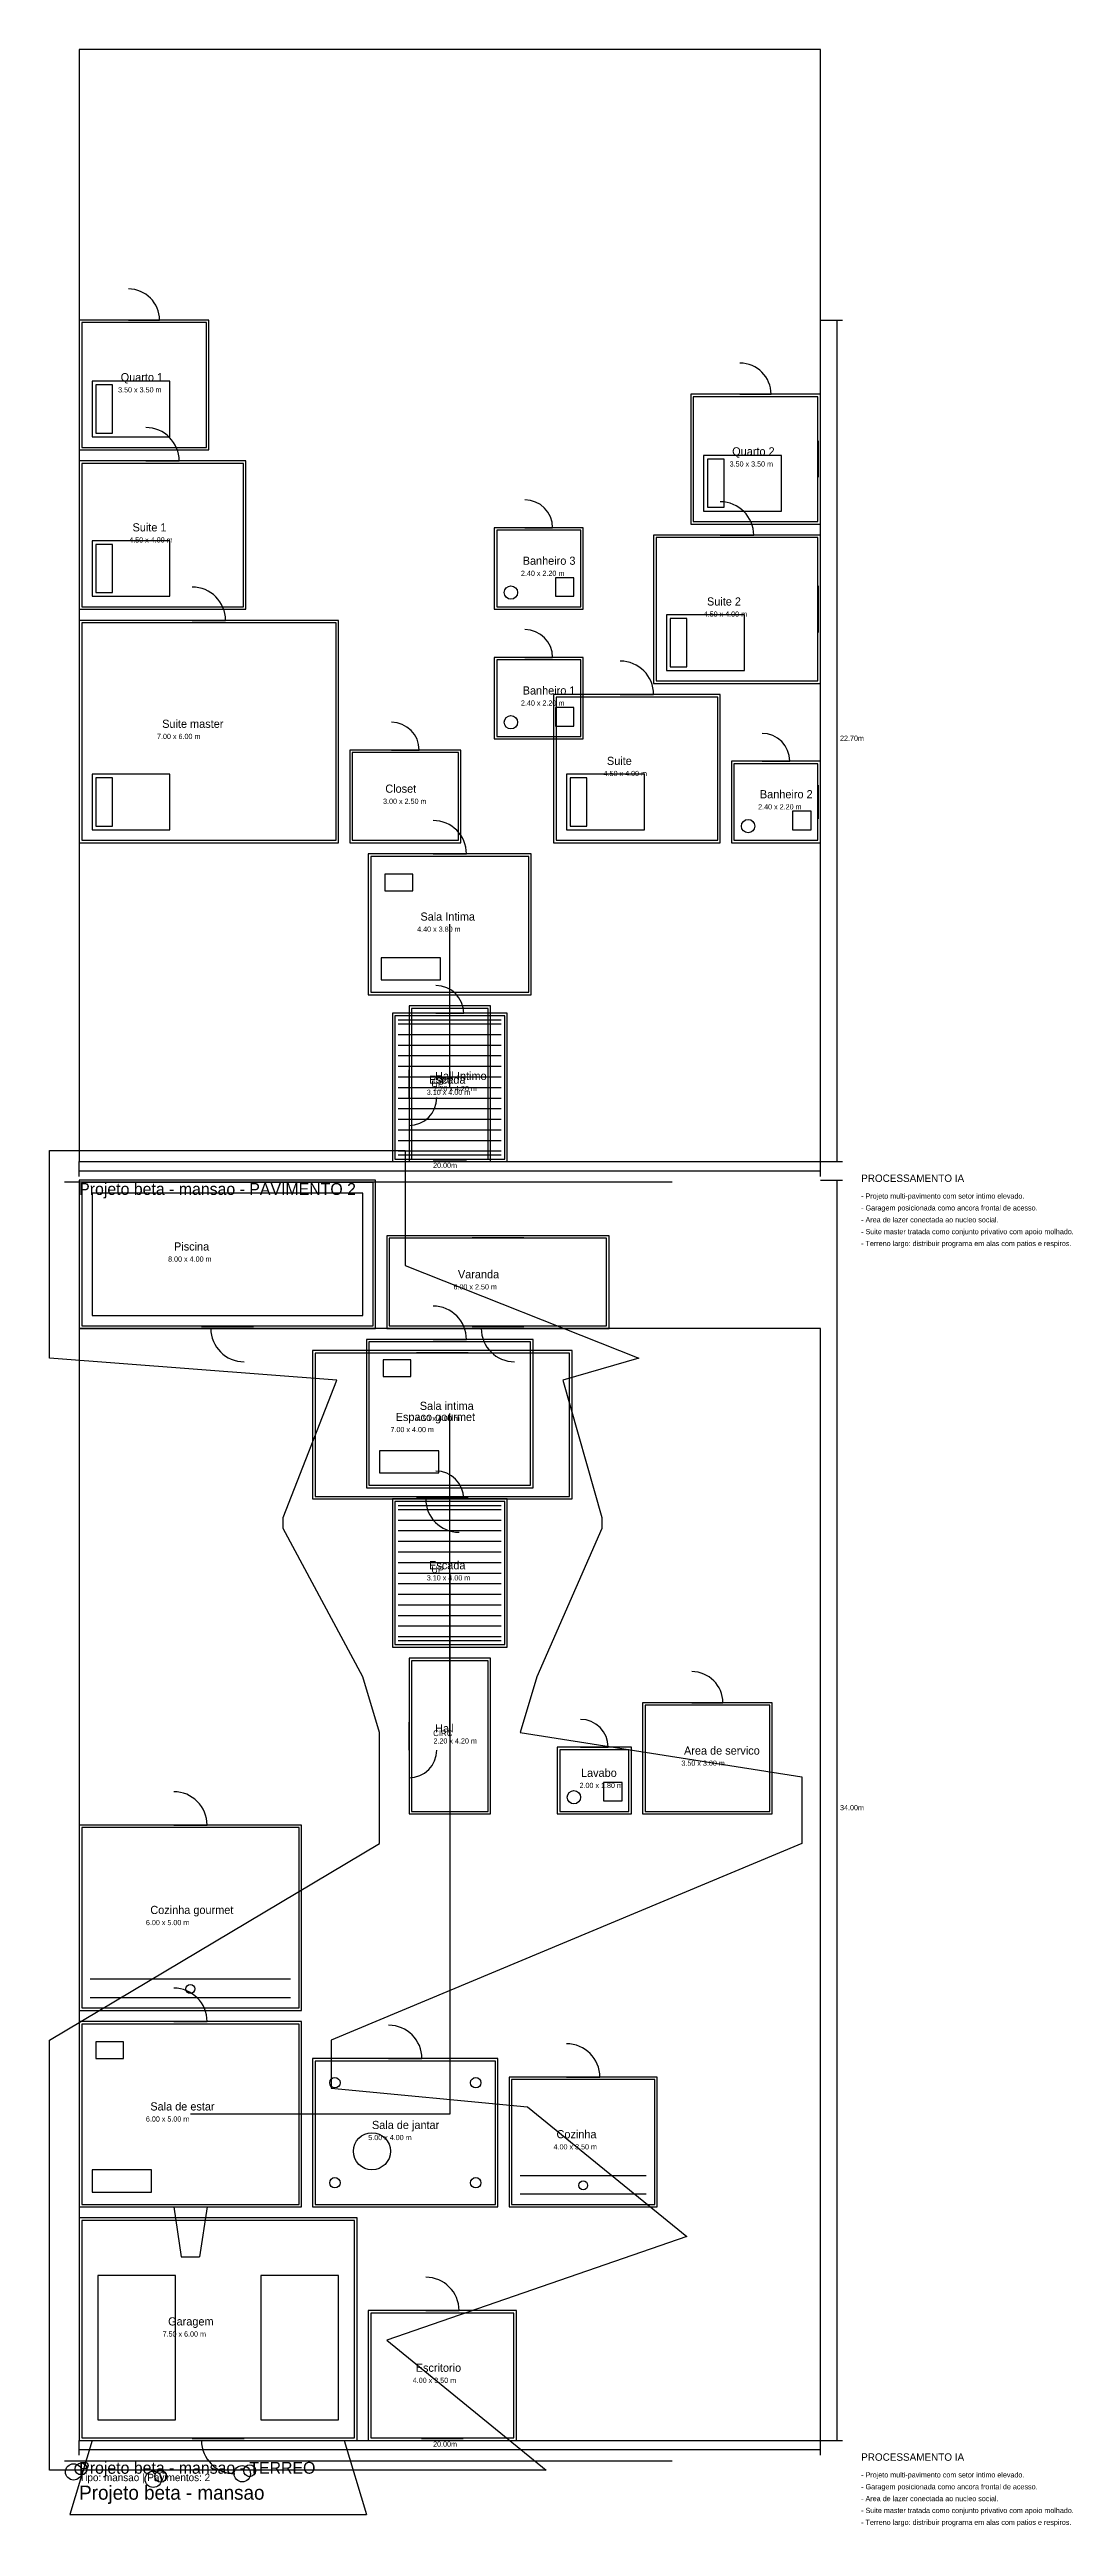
# Model space of a CAD drawing. Extents: x -0.8 to 26.6, y -2.3 to 64.5.
import ezdxf

# ---------------------------------------------------------------- set-up
doc = ezdxf.new("R2010")
doc.units = 0

msp = doc.modelspace()

# ---------------------------------------------------------------- linework, layer by layer
at = {"layer": 'CIRCULATION', "color": 8}
for p, q in [((10, 36.6), (10, 40.9)), ((10, 40.9), (10, 40.9)), ((10, 36.5), (10, 40.9)), ((10, 40.9), (10, 40.9)), ((10, 36.5), (10, 36.6)), ((10, 36.6), (10, 36.6)), ((10, 19), (10, 27.7)), ((10, 27.7), (10, 27.7)), ((10, 23.4), (10, 27.7)), ((10, 27.7), (10, 27.7)), ((10, 23.4), (10, 19)), ((10, 23.4), (10, 8.8)), ((10, 19), (10, 8.8)), ((10, 19), (10, 19)), ((10, 8.8), (3, 8.8)), ((10, 8.8), (3, 8.8))]:
    msp.add_line(p, q, dxfattribs=at)
at = {"layer": 'DIMS', "color": 1}
for p, q in [((20, 57.2), (20.6, 57.2)), ((20.45, 34.5), (20.45, 57.2)), ((0, 34.1), (0, 34.5)), ((0, 34.25), (20, 34.25)), ((20, 34.1), (20, 34.5)), ((20, 34.5), (20.6, 34.5)), ((20, 34), (20.6, 34)), ((20.45, 0), (20.45, 34)), ((0, -0.4), (0, 0)), ((20, -0.4), (20, 0)), ((20, 0), (20.6, 0)), ((0, -0.25), (20, -0.25))]:
    msp.add_line(p, q, dxfattribs=at)
at = {"layer": 'DOORS', "color": 1}
for p, q in [((1.33, 57.2), (2.17, 57.2)), ((17.83, 55.2), (18.67, 55.2)), ((1.8, 53.4), (2.7, 53.4)), ((12.025, 51.6), (12.775, 51.6)), ((17.3, 51.4), (18.2, 51.4)), ((3.05, 49.1), (3.95, 49.1)), ((12.025, 48.1), (12.775, 48.1)), ((14.6, 47.1), (15.5, 47.1)), ((8.425, 45.6), (9.175, 45.6)), ((18.425, 45.3), (19.175, 45.3)), ((9.55, 42.8), (10.45, 42.8)), ((9.625, 38.5), (10.375, 38.5)), ((8.9, 36.225), (8.9, 36.975)), ((3.55, 30), (4.45, 30)), ((9.55, 29.7), (10.45, 29.7)), ((10.85, 30), (11.75, 30)), ((9.35, 25.4), (10.25, 25.4)), ((9.625, 25.4), (10.375, 25.4)), ((16.53, 19.9), (17.37, 19.9)), ((8.9, 18.625), (8.9, 19.375)), ((13.525, 18.7), (14.275, 18.7)), ((2.55, 16.6), (3.45, 16.6)), ((2.55, 11.3), (3.45, 11.3)), ((8.35, 10.3), (9.25, 10.3)), ((13.15, 9.8), (14.05, 9.8)), ((9.35, 3.5), (10.25, 3.5)), ((3.3, 0), (4.2, 0))]:
    msp.add_line(p, q, dxfattribs=at)
at = {"layer": 'DOORS', "color": 6}
for centre, radius, start, end in [((1.33, 57.2), 0.84, 0, 90), ((17.83, 55.2), 0.84, 0, 90), ((1.8, 53.4), 0.9, 0, 90), ((12.025, 51.6), 0.75, 0, 90), ((17.3, 51.4), 0.9, 0, 90), ((3.05, 49.1), 0.9, 0, 90), ((12.025, 48.1), 0.75, 0, 90), ((14.6, 47.1), 0.9, 0, 90), ((8.425, 45.6), 0.75, 0, 90), ((18.425, 45.3), 0.75, 0, 90), ((9.55, 42.8), 0.9, 0, 90), ((9.625, 38.5), 0.75, 0, 90), ((8.9, 36.225), 0.75, 270, 360), ((9.55, 29.7), 0.9, 0, 90), ((4.45, 30), 0.9, 180, 270), ((11.75, 30), 0.9, 180, 270), ((9.625, 25.4), 0.75, 0, 90), ((10.25, 25.4), 0.9, 180, 270), ((16.53, 19.9), 0.84, 0, 90), ((13.525, 18.7), 0.75, 0, 90), ((8.9, 18.625), 0.75, 270, 360), ((2.55, 16.6), 0.9, 0, 90), ((2.55, 11.3), 0.9, 0, 90), ((8.35, 10.3), 0.9, 0, 90), ((13.15, 9.8), 0.9, 0, 90), ((9.35, 3.5), 0.9, 0, 90), ((4.2, 0), 0.9, 180, 270)]:
    msp.add_arc(centre, radius, start, end, dxfattribs=at)
at = {"layer": 'FIXTURES', "color": 4}
for p, q in [((13.35, 50.25), (12.85, 50.25)), ((12.85, 50.25), (12.85, 49.75)), ((13.35, 49.75), (13.35, 50.25)), ((12.85, 49.75), (13.35, 49.75)), ((13.35, 46.75), (12.85, 46.75)), ((12.85, 46.75), (12.85, 46.25)), ((12.85, 46.25), (13.35, 46.25)), ((13.35, 46.25), (13.35, 46.75)), ((19.75, 43.95), (19.25, 43.95)), ((19.25, 43.95), (19.25, 43.45)), ((19.25, 43.45), (19.75, 43.45)), ((19.75, 43.45), (19.75, 43.95)), ((14.65, 17.75), (14.15, 17.75)), ((14.15, 17.75), (14.15, 17.25)), ((14.65, 17.25), (14.65, 17.75)), ((14.15, 17.25), (14.65, 17.25))]:
    msp.add_line(p, q, dxfattribs=at)
at = {"layer": 'FIXTURES', "color": 3}
for p, q in [((0.3, 12.45), (5.7, 12.45)), ((0.3, 11.95), (5.7, 11.95)), ((11.9, 7.15), (15.3, 7.15)), ((11.9, 6.65), (15.3, 6.65))]:
    msp.add_line(p, q, dxfattribs=at)
at = {"layer": 'FIXTURES', "color": 2}
for centre in [(11.65, 49.85), (11.65, 46.35), (18.05, 43.55), (13.35, 17.35)]:
    msp.add_circle(centre, 0.18, dxfattribs=at)
at = {"layer": 'FIXTURES', "color": 1}
for centre in [(3, 12.18), (13.6, 6.88)]:
    msp.add_circle(centre, 0.12, dxfattribs=at)
at = {"layer": 'FURNITURE', "color": 6}
for p, q in [((2.45, 55.55), (0.35, 55.55)), ((0.35, 55.55), (0.35, 54.05)), ((2.45, 54.05), (2.45, 55.55)), ((0.35, 54.05), (2.45, 54.05)), ((18.95, 53.55), (16.85, 53.55)), ((16.85, 53.55), (16.85, 52.05)), ((18.95, 52.05), (18.95, 53.55)), ((16.85, 52.05), (18.95, 52.05)), ((2.45, 51.25), (0.35, 51.25)), ((0.35, 51.25), (0.35, 49.75)), ((2.45, 49.75), (2.45, 51.25)), ((0.35, 49.75), (2.45, 49.75)), ((17.95, 49.25), (15.85, 49.25)), ((15.85, 49.25), (15.85, 47.75)), ((17.95, 47.75), (17.95, 49.25)), ((15.85, 47.75), (17.95, 47.75)), ((2.45, 44.95), (0.35, 44.95)), ((0.35, 44.95), (0.35, 43.45)), ((2.45, 43.45), (2.45, 44.95)), ((15.25, 44.95), (13.15, 44.95)), ((13.15, 44.95), (13.15, 43.45)), ((15.25, 43.45), (15.25, 44.95)), ((0.35, 43.45), (2.45, 43.45)), ((13.15, 43.45), (15.25, 43.45)), ((9, 42.25), (8.25, 42.25)), ((8.25, 42.25), (8.25, 41.8)), ((9, 41.8), (9, 42.25)), ((8.25, 41.8), (9, 41.8)), ((9.75, 40), (8.15, 40)), ((8.15, 40), (8.15, 39.4)), ((9.75, 39.4), (9.75, 40)), ((8.15, 39.4), (9.75, 39.4)), ((8.95, 29.15), (8.2, 29.15)), ((8.2, 29.15), (8.2, 28.7)), ((8.95, 28.7), (8.95, 29.15)), ((8.2, 28.7), (8.95, 28.7)), ((9.7, 26.7), (8.1, 26.7)), ((8.1, 26.7), (8.1, 26.1)), ((8.1, 26.1), (9.7, 26.1)), ((9.7, 26.1), (9.7, 26.7)), ((1.2, 10.75), (0.45, 10.75)), ((0.45, 10.75), (0.45, 10.3)), ((1.2, 10.3), (1.2, 10.75)), ((0.45, 10.3), (1.2, 10.3)), ((1.95, 7.3), (0.35, 7.3)), ((0.35, 7.3), (0.35, 6.7)), ((0.35, 6.7), (1.95, 6.7)), ((1.95, 6.7), (1.95, 7.3))]:
    msp.add_line(p, q, dxfattribs=at)
at = {"layer": 'FURNITURE', "color": 8}
for p, q in [((0.9, 55.45), (0.45, 55.45)), ((0.45, 55.45), (0.45, 54.15)), ((0.9, 54.15), (0.9, 55.45)), ((0.45, 54.15), (0.9, 54.15)), ((17.4, 53.45), (16.95, 53.45)), ((16.95, 53.45), (16.95, 52.15)), ((17.4, 52.15), (17.4, 53.45)), ((16.95, 52.15), (17.4, 52.15)), ((0.9, 51.15), (0.45, 51.15)), ((0.45, 51.15), (0.45, 49.85)), ((0.9, 49.85), (0.9, 51.15)), ((0.45, 49.85), (0.9, 49.85)), ((16.4, 49.15), (15.95, 49.15)), ((15.95, 49.15), (15.95, 47.85)), ((16.4, 47.85), (16.4, 49.15)), ((15.95, 47.85), (16.4, 47.85)), ((0.9, 44.85), (0.45, 44.85)), ((0.45, 44.85), (0.45, 43.55)), ((0.9, 43.55), (0.9, 44.85)), ((13.7, 44.85), (13.25, 44.85)), ((13.25, 44.85), (13.25, 43.55)), ((13.7, 43.55), (13.7, 44.85)), ((0.45, 43.55), (0.9, 43.55)), ((13.25, 43.55), (13.7, 43.55))]:
    msp.add_line(p, q, dxfattribs=at)
at = {"layer": 'FURNITURE', "color": 5}
for p, q in [((2.6, 4.45), (0.5, 4.45)), ((0.5, 4.45), (0.5, 0.55)), ((2.6, 0.55), (2.6, 4.45)), ((7, 4.45), (4.9, 4.45)), ((4.9, 4.45), (4.9, 0.55)), ((7, 0.55), (7, 4.45)), ((0.5, 0.55), (2.6, 0.55)), ((4.9, 0.55), (7, 0.55))]:
    msp.add_line(p, q, dxfattribs=at)
at = {"layer": 'FURNITURE', "color": 2}
for centre, radius in [((6.9, 9.65), 0.14), ((10.7, 9.65), 0.14), ((7.9, 7.8), 0.5), ((6.9, 6.95), 0.14), ((10.7, 6.95), 0.14)]:
    msp.add_circle(centre, radius, dxfattribs=at)
at = {"layer": 'GUIDES', "color": 9}
for p, q in [((-0.4, 33.95), (16, 33.95)), ((-0.4, -0.55), (16, -0.55))]:
    msp.add_line(p, q, dxfattribs=at)
at = {"layer": 'LANDSCAPE', "color": 4}
for p, q in [((7.65, 33.65), (0.35, 33.65)), ((0.35, 33.65), (0.35, 30.35)), ((7.65, 30.35), (7.65, 33.65)), ((0.35, 30.35), (7.65, 30.35))]:
    msp.add_line(p, q, dxfattribs=at)
at = {"layer": 'LANDSCAPE', "color": 3}
for p, q in [((2.55, 6.3), (2.75, 4.95)), ((3.45, 6.3), (3.25, 4.95)), ((2.75, 4.95), (3.25, 4.95))]:
    msp.add_line(p, q, dxfattribs=at)
at = {"layer": 'LANDSCAPE', "color": 2}
for p, q in [((0.35, 0), (-0.25, -2)), ((7.15, 0), (7.75, -2)), ((-0.25, -2), (7.75, -2))]:
    msp.add_line(p, q, dxfattribs=at)
at = {"layer": 'LANDSCAPE', "color": 3}
for centre, radius in [((-0.15, -0.85), 0.22), ((0.05, -0.77), 0.16), ((4.6, -0.82), 0.16), ((2, -1.05), 0.22), ((2.2, -0.97), 0.16), ((4.4, -0.9), 0.22)]:
    msp.add_circle(centre, radius, dxfattribs=at)
at = {"layer": 'OUTLINE', "color": 3}
for p, q in [((-0.8, 31.7), (-0.8, 34.8)), ((-0.8, 34.8), (8.8, 34.8)), ((8.8, 34.8), (8.8, 31.7)), ((-0.8, 29.2), (-0.8, 31.7)), ((8.8, 31.7), (15.1, 29.2)), ((6.95, 28.6), (-0.8, 29.2)), ((15.1, 29.2), (13.05, 28.6)), ((5.5, 24.9), (6.95, 28.6)), ((13.05, 28.6), (14.1, 24.9)), ((5.5, 24.6), (5.5, 24.9)), ((14.1, 24.9), (14.1, 24.6)), ((7.65, 20.6), (5.5, 24.6)), ((14.1, 24.6), (12.35, 20.6)), ((8.1, 19.1), (7.65, 20.6)), ((12.35, 20.6), (11.9, 19.1)), ((8.1, 17.9), (8.1, 19.1)), ((11.9, 19.1), (19.5, 17.9)), ((8.1, 16.1), (8.1, 17.9)), ((19.5, 17.9), (19.5, 16.1)), ((-0.8, 10.8), (8.1, 16.1)), ((19.5, 16.1), (6.8, 10.8)), ((-0.8, 9.5), (-0.8, 10.8)), ((6.8, 10.8), (6.8, 9.5)), ((-0.8, 9), (-0.8, 9.5)), ((6.8, 9.5), (12.1, 9)), ((-0.8, 5.5), (-0.8, 9)), ((12.1, 9), (16.4, 5.5)), ((-0.8, 2.7), (-0.8, 5.5)), ((16.4, 5.5), (8.3, 2.7)), ((-0.8, -0.8), (-0.8, 2.7)), ((8.3, 2.7), (12.6, -0.8)), ((12.6, -0.8), (-0.8, -0.8))]:
    msp.add_line(p, q, dxfattribs=at)
at = {"layer": 'PLOT', "color": 8}
for p, q in [((20, 64.5), (0, 64.5)), ((0, 64.5), (0, 34.5)), ((20, 34.5), (20, 64.5)), ((0, 34.5), (20, 34.5)), ((20, 30), (0, 30)), ((0, 30), (0, 0)), ((20, 0), (20, 30)), ((0, 0), (20, 0))]:
    msp.add_line(p, q, dxfattribs=at)
at = {"layer": 'STAIRS', "color": 4}
for p, q in [((8.61, 38.32), (11.39, 38.32)), ((8.61, 38.214), (11.39, 38.214)), ((8.61, 37.929), (11.39, 37.929)), ((8.61, 37.643), (11.39, 37.643)), ((8.61, 37.357), (11.39, 37.357)), ((8.61, 37.071), (11.39, 37.071)), ((8.61, 36.786), (11.39, 36.786)), ((8.61, 36.5), (11.39, 36.5)), ((8.61, 36.214), (11.39, 36.214)), ((8.61, 35.929), (11.39, 35.929)), ((8.61, 35.643), (11.39, 35.643)), ((8.61, 35.357), (11.39, 35.357)), ((8.61, 35.071), (11.39, 35.071)), ((8.61, 34.786), (11.39, 34.786)), ((8.61, 34.68), (11.39, 34.68)), ((8.61, 25.22), (11.39, 25.22)), ((8.61, 25.114), (11.39, 25.114)), ((8.61, 24.829), (11.39, 24.829)), ((8.61, 24.543), (11.39, 24.543)), ((8.61, 24.257), (11.39, 24.257)), ((8.61, 23.971), (11.39, 23.971)), ((8.61, 23.686), (11.39, 23.686)), ((8.61, 23.4), (11.39, 23.4)), ((8.61, 23.114), (11.39, 23.114)), ((8.61, 22.829), (11.39, 22.829)), ((8.61, 22.543), (11.39, 22.543)), ((8.61, 22.257), (11.39, 22.257)), ((8.61, 21.971), (11.39, 21.971)), ((8.61, 21.686), (11.39, 21.686)), ((8.61, 21.58), (11.39, 21.58))]:
    msp.add_line(p, q, dxfattribs=at)
at = {"layer": 'WALLS', "color": 7}
for p, q in [((3.5, 57.2), (0, 57.2)), ((0, 57.2), (0, 53.7)), ((3.5, 53.7), (3.5, 57.2)), ((20, 55.2), (16.5, 55.2)), ((16.5, 55.2), (16.5, 51.7)), ((20, 51.7), (20, 55.2)), ((0, 53.7), (3.5, 53.7)), ((4.5, 53.4), (0, 53.4)), ((0, 53.4), (0, 49.4)), ((4.5, 49.4), (4.5, 53.4)), ((13.6, 51.6), (11.2, 51.6)), ((11.2, 51.6), (11.2, 49.4)), ((13.6, 49.4), (13.6, 51.6)), ((16.5, 51.7), (20, 51.7)), ((20, 51.4), (15.5, 51.4)), ((15.5, 51.4), (15.5, 47.4)), ((20, 47.4), (20, 51.4)), ((0, 49.4), (4.5, 49.4)), ((7, 49.1), (0, 49.1)), ((0, 49.1), (0, 43.1)), ((7, 43.1), (7, 49.1)), ((11.2, 49.4), (13.6, 49.4)), ((13.6, 48.1), (11.2, 48.1)), ((11.2, 48.1), (11.2, 45.9)), ((13.6, 45.9), (13.6, 48.1)), ((17.3, 47.1), (12.8, 47.1)), ((12.8, 47.1), (12.8, 43.1)), ((15.5, 47.4), (20, 47.4)), ((17.3, 43.1), (17.3, 47.1)), ((10.3, 45.6), (7.3, 45.6)), ((7.3, 45.6), (7.3, 43.1)), ((10.3, 43.1), (10.3, 45.6)), ((11.2, 45.9), (13.6, 45.9)), ((20, 45.3), (17.6, 45.3)), ((17.6, 45.3), (17.6, 43.1)), ((20, 43.1), (20, 45.3)), ((0, 43.1), (7, 43.1)), ((7.3, 43.1), (10.3, 43.1)), ((12.2, 42.8), (7.8, 42.8)), ((7.8, 42.8), (7.8, 39)), ((12.2, 39), (12.2, 42.8)), ((12.8, 43.1), (17.3, 43.1)), ((17.6, 43.1), (20, 43.1)), ((7.8, 39), (12.2, 39)), ((11.55, 38.5), (8.45, 38.5)), ((8.45, 38.5), (8.45, 34.5)), ((11.1, 38.7), (8.9, 38.7)), ((8.9, 38.7), (8.9, 34.5)), ((11.1, 34.5), (11.1, 38.7)), ((11.55, 34.5), (11.55, 38.5)), ((8.45, 34.5), (11.55, 34.5)), ((8.9, 34.5), (11.1, 34.5)), ((8, 34), (0, 34)), ((0, 34), (0, 30)), ((8, 30), (8, 34)), ((14.3, 32.5), (8.3, 32.5)), ((8.3, 32.5), (8.3, 30)), ((14.3, 30), (14.3, 32.5)), ((0, 30), (8, 30)), ((12.25, 29.7), (7.75, 29.7)), ((7.75, 29.7), (7.75, 25.7)), ((8.3, 30), (14.3, 30)), ((12.25, 25.7), (12.25, 29.7)), ((13.3, 29.4), (6.3, 29.4)), ((6.3, 29.4), (6.3, 25.4)), ((13.3, 25.4), (13.3, 29.4)), ((6.3, 25.4), (13.3, 25.4)), ((7.75, 25.7), (12.25, 25.7)), ((11.55, 25.4), (8.45, 25.4)), ((8.45, 25.4), (8.45, 21.4)), ((11.55, 21.4), (11.55, 25.4)), ((8.45, 21.4), (11.55, 21.4)), ((11.1, 21.1), (8.9, 21.1)), ((8.9, 21.1), (8.9, 16.9)), ((11.1, 16.9), (11.1, 21.1)), ((18.7, 19.9), (15.2, 19.9)), ((15.2, 19.9), (15.2, 16.9)), ((18.7, 16.9), (18.7, 19.9)), ((14.9, 18.7), (12.9, 18.7)), ((12.9, 18.7), (12.9, 16.9)), ((14.9, 16.9), (14.9, 18.7)), ((8.9, 16.9), (11.1, 16.9)), ((12.9, 16.9), (14.9, 16.9)), ((15.2, 16.9), (18.7, 16.9)), ((6, 16.6), (0, 16.6)), ((0, 16.6), (0, 11.6)), ((6, 11.6), (6, 16.6)), ((0, 11.6), (6, 11.6)), ((6, 11.3), (0, 11.3)), ((0, 11.3), (0, 6.3)), ((6, 6.3), (6, 11.3)), ((11.3, 10.3), (6.3, 10.3)), ((6.3, 10.3), (6.3, 6.3)), ((11.3, 6.3), (11.3, 10.3)), ((15.6, 9.8), (11.6, 9.8)), ((11.6, 9.8), (11.6, 6.3)), ((15.6, 6.3), (15.6, 9.8)), ((0, 6.3), (6, 6.3)), ((6.3, 6.3), (11.3, 6.3)), ((11.6, 6.3), (15.6, 6.3)), ((7.5, 6), (0, 6)), ((0, 6), (0, 0)), ((7.5, 0), (7.5, 6)), ((11.8, 3.5), (7.8, 3.5)), ((7.8, 3.5), (7.8, 0)), ((11.8, 0), (11.8, 3.5)), ((0, 0), (7.5, 0)), ((7.8, 0), (11.8, 0))]:
    msp.add_line(p, q, dxfattribs=at)
at = {"layer": 'WALLS_INNER', "color": 8}
for p, q in [((3.433, 57.133), (0.068, 57.133)), ((0.068, 57.133), (0.068, 53.768)), ((3.433, 53.768), (3.433, 57.133)), ((19.933, 55.133), (16.567, 55.133)), ((16.567, 55.133), (16.567, 51.768)), ((19.933, 51.768), (19.933, 55.133)), ((0.068, 53.768), (3.433, 53.768)), ((4.433, 53.332), (0.068, 53.332)), ((0.068, 53.332), (0.068, 49.468)), ((4.433, 49.468), (4.433, 53.332)), ((13.532, 51.532), (11.268, 51.532)), ((11.268, 51.532), (11.268, 49.468)), ((13.532, 49.468), (13.532, 51.532)), ((16.567, 51.768), (19.933, 51.768)), ((19.933, 51.332), (15.568, 51.332)), ((15.568, 51.332), (15.568, 47.468)), ((19.933, 47.468), (19.933, 51.332)), ((0.068, 49.468), (4.433, 49.468)), ((11.268, 49.468), (13.532, 49.468)), ((6.933, 49.032), (0.068, 49.032)), ((0.068, 49.032), (0.068, 43.168)), ((6.933, 43.168), (6.933, 49.032)), ((13.532, 48.032), (11.268, 48.032)), ((11.268, 48.032), (11.268, 45.968)), ((13.532, 45.968), (13.532, 48.032)), ((15.568, 47.468), (19.933, 47.468)), ((17.233, 47.032), (12.868, 47.032)), ((12.868, 47.032), (12.868, 43.168)), ((17.233, 43.168), (17.233, 47.032)), ((10.232, 45.532), (7.367, 45.532)), ((7.367, 45.532), (7.367, 43.168)), ((10.232, 43.168), (10.232, 45.532)), ((11.268, 45.968), (13.532, 45.968)), ((19.933, 45.233), (17.668, 45.233)), ((17.668, 45.233), (17.668, 43.168)), ((19.933, 43.168), (19.933, 45.233)), ((0.068, 43.168), (6.933, 43.168)), ((7.367, 43.168), (10.232, 43.168)), ((12.868, 43.168), (17.233, 43.168)), ((17.668, 43.168), (19.933, 43.168)), ((12.132, 42.732), (7.867, 42.732)), ((7.867, 42.732), (7.867, 39.068)), ((12.132, 39.068), (12.132, 42.732)), ((7.867, 39.068), (12.132, 39.068)), ((11.482, 38.432), (8.518, 38.432)), ((8.518, 38.432), (8.518, 34.568)), ((11.033, 38.633), (8.968, 38.633)), ((8.968, 38.633), (8.968, 34.568)), ((11.033, 34.568), (11.033, 38.633)), ((11.482, 34.568), (11.482, 38.432)), ((8.518, 34.568), (11.482, 34.568)), ((8.968, 34.568), (11.033, 34.568)), ((7.933, 33.932), (0.068, 33.932)), ((0.068, 33.932), (0.068, 30.067)), ((7.933, 30.067), (7.933, 33.932)), ((14.232, 32.432), (8.368, 32.432)), ((8.368, 32.432), (8.368, 30.067)), ((14.232, 30.067), (14.232, 32.432)), ((0.068, 30.067), (7.933, 30.067)), ((12.182, 29.633), (7.817, 29.633)), ((7.817, 29.633), (7.817, 25.767)), ((8.368, 30.067), (14.232, 30.067)), ((12.182, 25.767), (12.182, 29.633)), ((13.232, 29.332), (6.367, 29.332)), ((6.367, 29.332), (6.367, 25.467)), ((13.232, 25.467), (13.232, 29.332)), ((6.367, 25.467), (13.232, 25.467)), ((7.817, 25.767), (12.182, 25.767)), ((11.482, 25.332), (8.518, 25.332)), ((8.518, 25.332), (8.518, 21.467)), ((11.482, 21.467), (11.482, 25.332)), ((8.518, 21.467), (11.482, 21.467)), ((11.033, 21.032), (8.968, 21.032)), ((8.968, 21.032), (8.968, 16.967)), ((11.033, 16.967), (11.033, 21.032)), ((18.633, 19.832), (15.268, 19.832)), ((15.268, 19.832), (15.268, 16.967)), ((18.633, 16.967), (18.633, 19.832)), ((14.832, 18.633), (12.968, 18.633)), ((12.968, 18.633), (12.968, 16.967)), ((14.832, 16.967), (14.832, 18.633)), ((8.968, 16.967), (11.033, 16.967)), ((12.968, 16.967), (14.832, 16.967)), ((15.268, 16.967), (18.633, 16.967)), ((5.933, 16.533), (0.068, 16.533)), ((0.068, 16.533), (0.068, 11.668)), ((5.933, 11.668), (5.933, 16.533)), ((0.068, 11.668), (5.933, 11.668)), ((5.933, 11.232), (0.068, 11.232)), ((0.068, 11.232), (0.068, 6.367)), ((5.933, 6.367), (5.933, 11.232)), ((11.232, 10.232), (6.367, 10.232)), ((6.367, 10.232), (6.367, 6.367)), ((11.232, 6.367), (11.232, 10.232)), ((15.532, 9.732), (11.668, 9.732)), ((11.668, 9.732), (11.668, 6.367)), ((15.532, 6.367), (15.532, 9.732)), ((0.068, 6.367), (5.933, 6.367)), ((6.367, 6.367), (11.232, 6.367)), ((11.668, 6.367), (15.532, 6.367)), ((7.433, 5.933), (0.068, 5.933)), ((0.068, 5.933), (0.068, 0.068)), ((7.433, 0.068), (7.433, 5.933)), ((11.732, 3.433), (7.867, 3.433)), ((7.867, 3.433), (7.867, 0.068)), ((11.732, 0.068), (11.732, 3.433)), ((0.068, 0.068), (7.433, 0.068)), ((7.867, 0.068), (11.732, 0.068))]:
    msp.add_line(p, q, dxfattribs=at)
at = {"layer": 'WINDOWS', "color": 5}
for p, q in [((19.95, 52.96), (19.95, 53.94)), ((19.95, 48.77), (19.95, 50.03)), ((19.95, 43.75), (19.95, 44.65)), ((9.55, 34.55), (10.45, 34.55)), ((9.55, 34.55), (10.45, 34.55)), ((10.6, 32.45), (12, 32.45)), ((3.3, 30.05), (4.7, 30.05)), ((9.37, 29.65), (10.63, 29.65)), ((10.6, 30.05), (12, 30.05)), ((9.1, 29.35), (10.5, 29.35)), ((9.1, 25.45), (10.5, 25.45)), ((3.05, 0.05), (4.45, 0.05)), ((9.24, 0.05), (10.36, 0.05))]:
    msp.add_line(p, q, dxfattribs=at)

# ---------------------------------------------------------------- texts
at = {"layer": 'DIMS', "color": 1}
for s, p in [('22.70m', (20.53, 45.85)), ('20.00m', (9.55, 34.33)), ('34.00m', (20.53, 17)), ('20.00m', (9.55, -0.17))]:
    msp.add_text(s, height=0.14, dxfattribs=at).set_placement(p)
at = {"layer": 'STAIRS', "color": 1}
for p in [(9.504, 36.5), (9.504, 23.4)]:
    msp.add_text('UP', height=0.18, dxfattribs=at).set_placement(p)
at = {"layer": 'TEXT', "color": 2}
for s, height, p in [('Quarto 1', 0.22, (1.12, 55.55)), ('Quarto 2', 0.22, (17.62, 53.55)), ('Suite 1', 0.22, (1.44, 51.5)), ('Banheiro 3', 0.22, (11.968, 50.6)), ('Suite 2', 0.22, (16.94, 49.5)), ('Banheiro 1', 0.22, (11.968, 47.1)), ('Suite master', 0.22, (2.24, 46.2)), ('Suite', 0.22, (14.24, 45.2)), ('Closet', 0.22, (8.26, 44.45)), ('Banheiro 2', 0.22, (18.368, 44.3)), ('Sala Intima', 0.22, (9.208, 41)), ('Escada', 0.22, (9.442, 36.6)), ('Hall Intimo', 0.22, (9.604, 36.7)), ('Piscina', 0.22, (2.56, 32.1)), ('Varanda', 0.22, (10.22, 31.35)), ('Espaco gourmet', 0.22, (8.54, 27.5)), ('Sala intima', 0.22, (9.19, 27.8)), ('Escada', 0.22, (9.442, 23.5)), ('Hall', 0.22, (9.604, 19.1)), ('Area de servico', 0.22, (16.32, 18.5)), ('Lavabo', 0.22, (13.54, 17.9)), ('Cozinha gourmet', 0.22, (1.92, 14.2)), ('Sala de estar', 0.22, (1.92, 8.9)), ('Sala de jantar', 0.22, (7.9, 8.4)), ('Cozinha', 0.22, (12.88, 8.15)), ('Garagem', 0.22, (2.4, 3.1)), ('Escritorio', 0.22, (9.08, 1.85)), ('Projeto beta - mansao', 0.38, (0, -1.6))]:
    msp.add_text(s, height=height, dxfattribs=at).set_placement(p)
at = {"layer": 'TEXT', "color": 8}
for s, height, p in [('3.50 x 3.50 m', 0.14, (1.05, 55.25)), ('3.50 x 3.50 m', 0.14, (17.55, 53.25)), ('4.50 x 4.00 m', 0.14, (1.35, 51.2)), ('2.40 x 2.20 m', 0.14, (11.92, 50.3)), ('4.50 x 4.00 m', 0.14, (16.85, 49.2)), ('2.40 x 2.20 m', 0.14, (11.92, 46.8)), ('7.00 x 6.00 m', 0.14, (2.1, 45.9)), ('4.50 x 4.00 m', 0.14, (14.15, 44.9)), ('3.00 x 2.50 m', 0.14, (8.2, 44.15)), ('2.40 x 2.20 m', 0.14, (18.32, 44)), ('4.40 x 3.80 m', 0.14, (9.12, 40.7)), ('3.10 x 4.00 m', 0.14, (9.38, 36.3)), ('2.20 x 4.20 m', 0.14, (9.56, 36.4)), ('- Projeto multi-pavimento com setor intimo elevado.', 0.14, (21.1, 33.5)), ('- Garagem posicionada como ancora frontal de acesso.', 0.14, (21.1, 33.18)), ('- Area de lazer conectada ao nucleo social.', 0.14, (21.1, 32.86)), ('- Suite master tratada como conjunto privativo com apoio molhado.', 0.14, (21.1, 32.54)), ('- Terreno largo: distribuir programa em alas com patios e respiros.', 0.14, (21.1, 32.22)), ('8.00 x 4.00 m', 0.14, (2.4, 31.8)), ('6.00 x 2.50 m', 0.14, (10.1, 31.05)), ('4.50 x 4.00 m', 0.14, (9.1, 27.5)), ('7.00 x 4.00 m', 0.14, (8.4, 27.2)), ('3.10 x 4.00 m', 0.14, (9.38, 23.2)), ('2.20 x 4.20 m', 0.14, (9.56, 18.8)), ('3.50 x 3.00 m', 0.14, (16.25, 18.2)), ('2.00 x 1.80 m', 0.14, (13.5, 17.6)), ('6.00 x 5.00 m', 0.14, (1.8, 13.9)), ('6.00 x 5.00 m', 0.14, (1.8, 8.6)), ('5.00 x 4.00 m', 0.14, (7.8, 8.1)), ('4.00 x 3.50 m', 0.14, (12.8, 7.85)), ('7.50 x 6.00 m', 0.14, (2.25, 2.8)), ('4.00 x 3.50 m', 0.14, (9, 1.55)), ('Tipo: mansao | Pavimentos: 2', 0.2, (0, -1.1)), ('- Projeto multi-pavimento com setor intimo elevado.', 0.14, (21.1, -1)), ('- Garagem posicionada como ancora frontal de acesso.', 0.14, (21.1, -1.32)), ('- Area de lazer conectada ao nucleo social.', 0.14, (21.1, -1.64)), ('- Suite master tratada como conjunto privativo com apoio molhado.', 0.14, (21.1, -1.96)), ('- Terreno largo: distribuir programa em alas com patios e respiros.', 0.14, (21.1, -2.28))]:
    msp.add_text(s, height=height, dxfattribs=at).set_placement(p)
at = {"layer": 'TEXT', "color": 5}
for s, height, p in [('CIRC', 0.16, (9.55, 36.6)), ('PROCESSAMENTO IA', 0.2, (21.1, 33.95)), ('CIRC', 0.16, (9.55, 19)), ('PROCESSAMENTO IA', 0.2, (21.1, -0.55))]:
    msp.add_text(s, height=height, dxfattribs=at).set_placement(p)
at = {"layer": 'TEXT', "color": 3}
for s, p in [('Projeto beta - mansao - PAVIMENTO 2', (0, 33.6)), ('Projeto beta - mansao - TERREO', (0, -0.9))]:
    msp.add_text(s, height=0.32, dxfattribs=at).set_placement(p)

doc.saveas('drawing.dxf')
